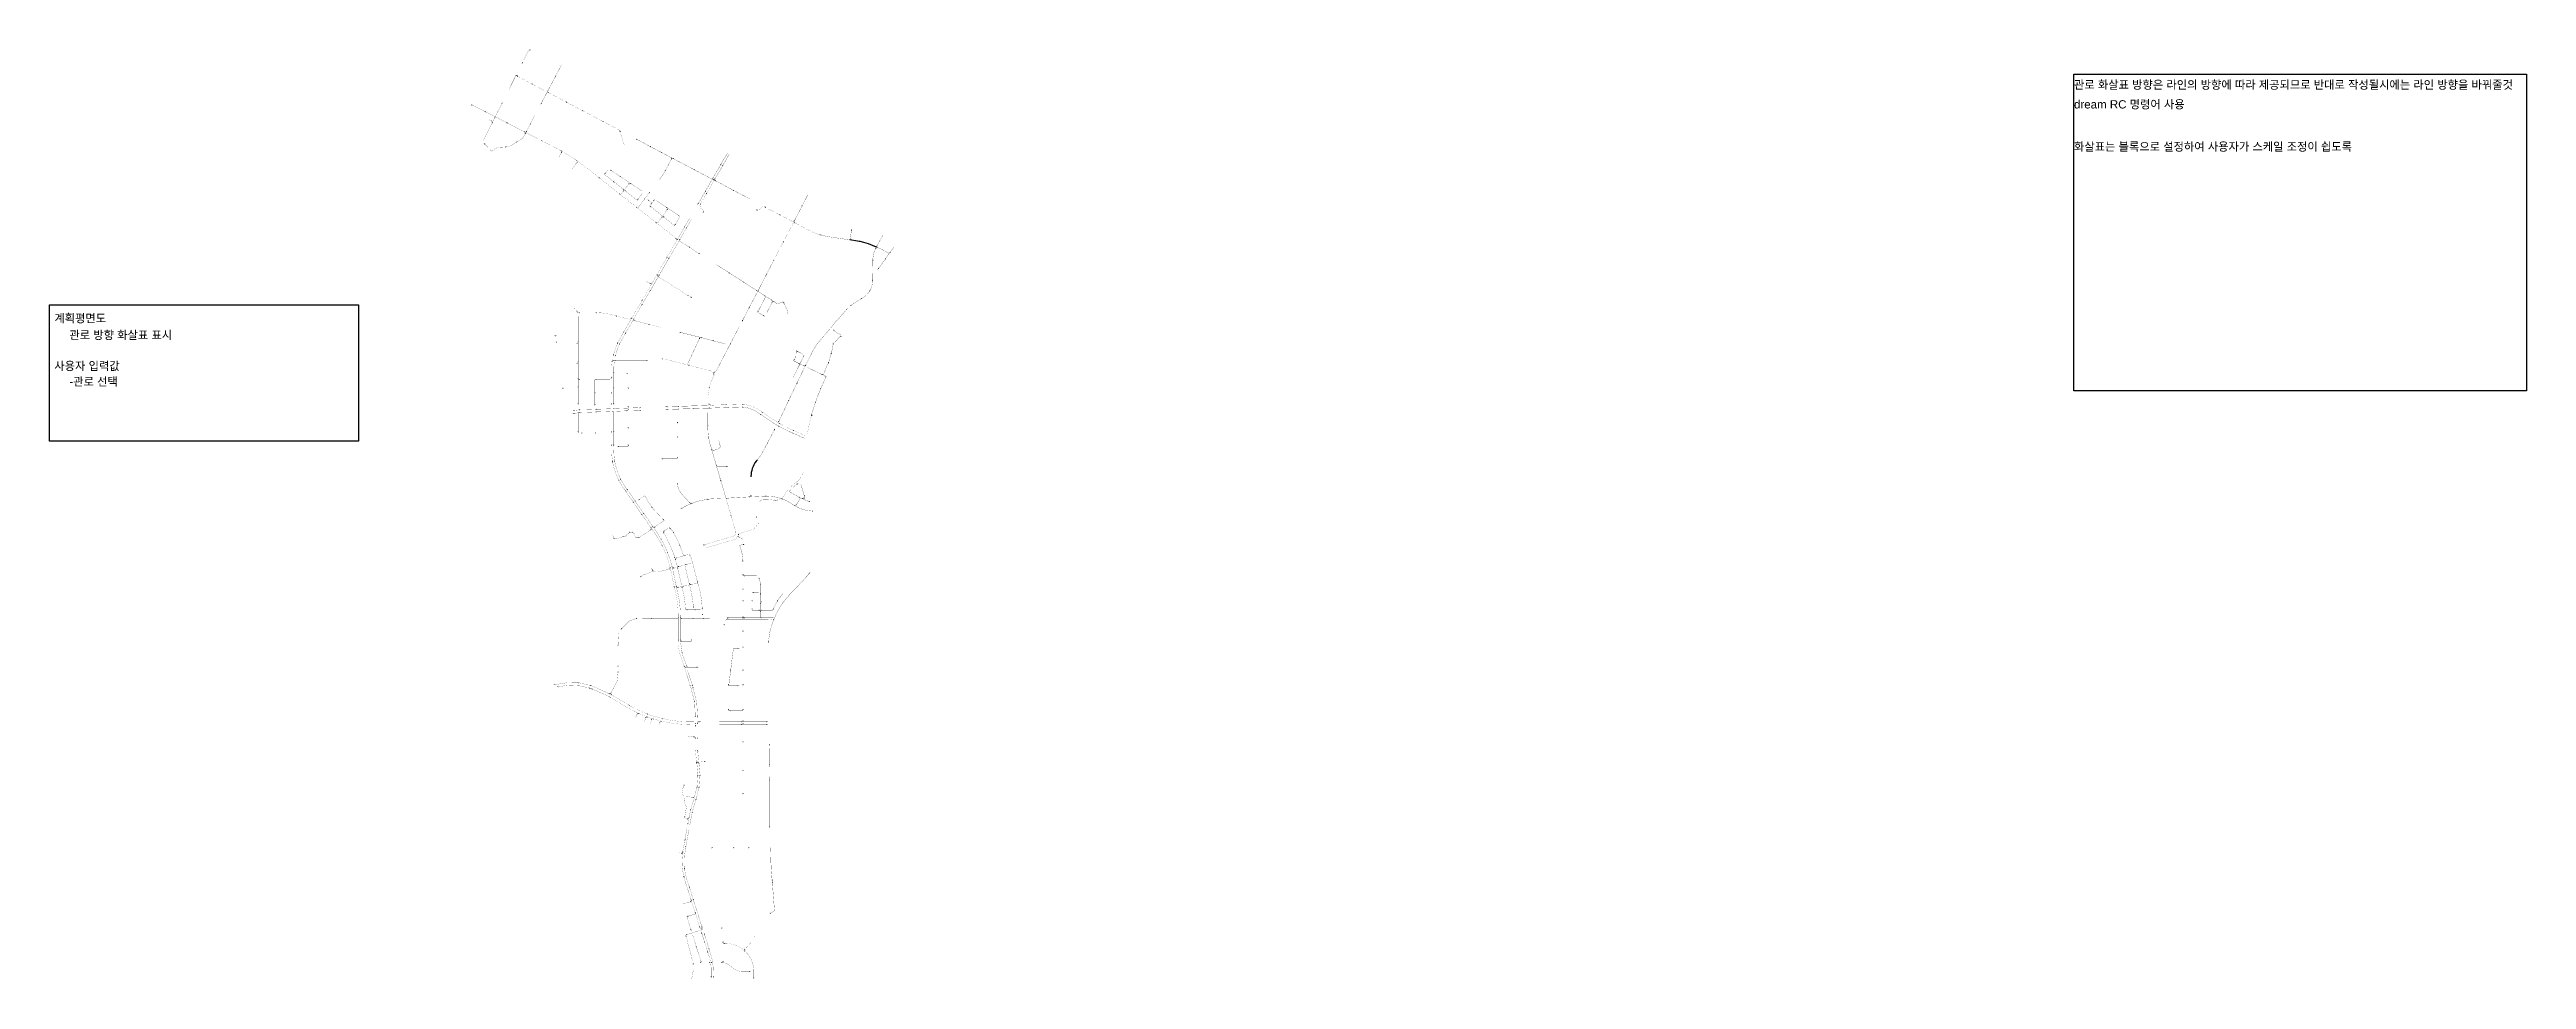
# Model space of a CAD drawing. Header units: millimetres. Extents: x 744 to 12754, y 1419 to 5926.
import ezdxf

# ---------------------------------------------------------------- set-up
doc = ezdxf.new("R2010")
doc.units = ezdxf.units.MM
for name, color, linetype in [('01.우수 화살표', 7, 'Continuous'), ('01.우수관로', 6, 'Continuous'), ('01.우수암거', 200, 'Continuous'), ('도로흐름표시', 7, 'Continuous')]:
    doc.layers.add(name, color=color, linetype=linetype)
doc.styles.get("Standard").update_dxf_attribs({"font": 'arial.ttf'})

msp = doc.modelspace()

# ---------------------------------------------------------------- texts
for s, p in [('관로 화살표 방향은 라인의 방향에 따라 제공되므로 반대로 작성될시에는 라인 방향을 바꿔줄것', (10560, 5735)), ('dream RC 명령어 사용', (10560, 5640)), ('화살표는 블록으로 설정하여 사용자가 스케일 조정이 쉽도록', (10560, 5435)), ('계획평면도 ', (767, 4603)), ('관로 방향 화살표 표시', (840, 4522)), ('사용자 입력값', (767, 4372)), ('-관로 선택', (840, 4296))]:
    msp.add_text(s, height=40).set_placement(p)

# ---------------------------------------------------------------- linework, layer by layer
msp.add_lwpolyline([(10560, 5806), (12754, 5806), (12754, 4272), (10560, 4272)], close=True)
at = {"layer": '01.우수 화살표', "color": 1}
for points in [[(3070, 5925), (3072, 5920), (3078, 5925)], [(3003, 5802), (3005, 5797), (3011, 5802)], [(3011, 5794), (3016, 5796), (3011, 5802)], [(3033, 5860), (3037, 5858), (3038, 5866)], [(3199, 5794), (3195, 5796), (3193, 5788)], [(2792, 5653), (2794, 5658), (2786, 5659)], [(2935, 5665), (2939, 5663), (2941, 5671)], [(3084, 5756), (3086, 5760), (3079, 5761)], [(3131, 5665), (3127, 5667), (3125, 5660)], [(3163, 5726), (3159, 5728), (3157, 5720)], [(3163, 5714), (3165, 5718), (3158, 5720)], [(3251, 5667), (3254, 5672), (3246, 5673)], [(2858, 5621), (2860, 5626), (2852, 5627)], [(2887, 5582), (2885, 5578), (2893, 5577)], [(2887, 5570), (2892, 5568), (2893, 5576)], [(2899, 5594), (2904, 5592), (2905, 5599)], [(2961, 5574), (2959, 5569), (2967, 5568)], [(3048, 5529), (3045, 5525), (3053, 5524)], [(3059, 5529), (3055, 5532), (3054, 5524)], [(3078, 5565), (3074, 5567), (3072, 5559)], [(3330, 5626), (3333, 5630), (3325, 5631)], [(3428, 5574), (3431, 5578), (3423, 5580)], [(3509, 5526), (3514, 5527), (3509, 5534)], [(2853, 5465), (2857, 5469), (2850, 5472)], [(2952, 5456), (2953, 5451), (2960, 5454)], [(3006, 5478), (3008, 5474), (3013, 5480)], [(3047, 5518), (3052, 5515), (3053, 5523)], [(3130, 5487), (3128, 5482), (3136, 5481)], [(3224, 5438), (3221, 5434), (3229, 5432)], [(3223, 5426), (3228, 5424), (3229, 5431)], [(3592, 5487), (3595, 5492), (3587, 5493)], [(3658, 5452), (3661, 5457), (3653, 5458)], [(3711, 5424), (3714, 5429), (3706, 5430)], [(3299, 5391), (3297, 5387), (3304, 5385)], [(3298, 5379), (3302, 5376), (3304, 5384)], [(3409, 5308), (3406, 5304), (3413, 5301)], [(3441, 5325), (3437, 5329), (3434, 5321)], [(3466, 5337), (3469, 5341), (3461, 5343)], [(3480, 5288), (3477, 5284), (3484, 5281)], [(3512, 5307), (3514, 5311), (3507, 5313)], [(3726, 5338), (3731, 5335), (3732, 5343)], [(3756, 5395), (3761, 5392), (3762, 5400)], [(3768, 5394), (3771, 5399), (3763, 5400)], [(3871, 5340), (3873, 5345), (3865, 5346)], [(3964, 5303), (3959, 5306), (3958, 5298)], [(3963, 5291), (3966, 5296), (3958, 5297)], [(3973, 5298), (3968, 5301), (3967, 5293)], [(3972, 5287), (3975, 5291), (3967, 5292)], [(4002, 5369), (3998, 5372), (3996, 5364)], [(4011, 5364), (4007, 5367), (4005, 5359)], [(3508, 5229), (3505, 5225), (3513, 5223)], [(3525, 5252), (3522, 5248), (3530, 5245)], [(3523, 5240), (3527, 5237), (3530, 5244)], [(3535, 5238), (3538, 5242), (3531, 5245)], [(3550, 5275), (3554, 5272), (3556, 5279)], [(3562, 5273), (3565, 5277), (3557, 5279)], [(3600, 5200), (3596, 5203), (3594, 5195)], [(3626, 5201), (3630, 5198), (3632, 5206)], [(3649, 5192), (3651, 5196), (3644, 5198)], [(3649, 5232), (3653, 5229), (3656, 5237)], [(3658, 5161), (3662, 5165), (3654, 5167)], [(3658, 5178), (3662, 5175), (3665, 5182)], [(3671, 5194), (3675, 5191), (3677, 5198)], [(3892, 5179), (3887, 5181), (3886, 5174)], [(3903, 5177), (3898, 5180), (3897, 5172)], [(3927, 5240), (3922, 5242), (3921, 5234)], [(3932, 5228), (3928, 5231), (3926, 5223)], [(4061, 5240), (4063, 5244), (4055, 5246)], [(4396, 5168), (4391, 5171), (4390, 5163)], [(3591, 5164), (3588, 5160), (3595, 5158)], [(3685, 5090), (3682, 5086), (3689, 5083)], [(3710, 5113), (3714, 5110), (3716, 5118)], [(3721, 5111), (3725, 5115), (3717, 5118)], [(3737, 5162), (3734, 5158), (3742, 5156)], [(3735, 5150), (3740, 5148), (3742, 5155)], [(3781, 5078), (3776, 5081), (3775, 5073)], [(3795, 5123), (3792, 5119), (3800, 5117)], [(3826, 5067), (3822, 5069), (3821, 5061)], [(3835, 5061), (3831, 5064), (3829, 5056)], [(3918, 5139), (3914, 5142), (3911, 5134)], [(4173, 5144), (4177, 5147), (4171, 5152)], [(4215, 5158), (4218, 5163), (4210, 5164)], [(4286, 5121), (4289, 5125), (4281, 5127)], [(4358, 5095), (4353, 5098), (4352, 5090)], [(4358, 5083), (4360, 5088), (4352, 5089)], [(4630, 5050), (4635, 5048), (4635, 5056)], [(3783, 5012), (3778, 5012), (3782, 5005)], [(3790, 5003), (3789, 5008), (3782, 5004)], [(3803, 5005), (3798, 5008), (3797, 5000)], [(3846, 4971), (3843, 4967), (3851, 4965)], [(3893, 4941), (3890, 4936), (3898, 4934)], [(4305, 4994), (4301, 4996), (4299, 4988)], [(4485, 5024), (4486, 5029), (4478, 5028)], [(4633, 4999), (4634, 5004), (4626, 5003)], [(4747, 4962), (4752, 4960), (4753, 4967)], [(4759, 4974), (4755, 4976), (4754, 4968)], [(4760, 4963), (4762, 4967), (4754, 4968)], [(4822, 4942), (4818, 4945), (4816, 4937)], [(3692, 4837), (3687, 4835), (3691, 4829)], [(3690, 4832), (3688, 4828), (3695, 4826)], [(3702, 4831), (3698, 4834), (3696, 4826)], [(3741, 4919), (3737, 4922), (3735, 4914)], [(3750, 4914), (3746, 4917), (3744, 4909)], [(4039, 4846), (4036, 4842), (4044, 4840)], [(4222, 4834), (4218, 4837), (4216, 4829)], [(4259, 4905), (4255, 4908), (4253, 4900)], [(4737, 4809), (4732, 4810), (4734, 4802)], [(4734, 4903), (4739, 4903), (4736, 4911)], [(4766, 4864), (4762, 4867), (4759, 4860)], [(4800, 4911), (4796, 4914), (4794, 4907)], [(3620, 4689), (3615, 4692), (3614, 4684)], [(3621, 4712), (3616, 4714), (3615, 4707)], [(3657, 4794), (3654, 4790), (3662, 4788)], [(3660, 4759), (3655, 4761), (3654, 4753)], [(3668, 4794), (3664, 4796), (3662, 4789)], [(3839, 4737), (3837, 4733), (3844, 4731)], [(3854, 4729), (3852, 4724), (3860, 4723)], [(4106, 4803), (4104, 4799), (4111, 4797)], [(4172, 4761), (4170, 4757), (4177, 4755)], [(4184, 4760), (4179, 4763), (4178, 4755)], [(4212, 4735), (4209, 4731), (4217, 4729)], [(4245, 4714), (4243, 4710), (4250, 4708)], [(4245, 4701), (4249, 4699), (4251, 4707)], [(4256, 4701), (4259, 4705), (4251, 4707)], [(4302, 4695), (4307, 4697), (4301, 4703)], [(4633, 4685), (4630, 4689), (4626, 4682)], [(4683, 4717), (4681, 4722), (4676, 4716)], [(4724, 4756), (4720, 4759), (4718, 4751)], [(3303, 4658), (3300, 4654), (3306, 4650)], [(3315, 4647), (3315, 4652), (3307, 4650)], [(3397, 4647), (3397, 4652), (3389, 4650)], [(3495, 4631), (3496, 4636), (3488, 4635)], [(3569, 4622), (3567, 4627), (3561, 4622)], [(3579, 4619), (3575, 4622), (3573, 4614)], [(3580, 4609), (3581, 4614), (3573, 4614)], [(3652, 4591), (3654, 4596), (3646, 4595)], [(4107, 4612), (4102, 4615), (4101, 4607)], [(4139, 4675), (4135, 4677), (4133, 4669)], [(4183, 4658), (4178, 4660), (4177, 4652)], [(4206, 4639), (4204, 4635), (4212, 4633)], [(4547, 4562), (4550, 4565), (4543, 4569)], [(4606, 4667), (4609, 4664), (4613, 4670)], [(3195, 4540), (3195, 4535), (3202, 4538)], [(3205, 4510), (3200, 4510), (3203, 4502)], [(3299, 4504), (3299, 4499), (3306, 4502)], [(3309, 4510), (3304, 4510), (3307, 4502)], [(3481, 4447), (3476, 4448), (3477, 4440)], [(3491, 4444), (3486, 4445), (3487, 4438)], [(3501, 4504), (3496, 4506), (3496, 4498)], [(3510, 4499), (3506, 4501), (3505, 4494)], [(3530, 4556), (3526, 4559), (3525, 4551)], [(3539, 4551), (3535, 4554), (3533, 4546)], [(3805, 4552), (3806, 4556), (3799, 4556)], [(3892, 4524), (3897, 4522), (3898, 4530)], [(3905, 4526), (3906, 4531), (3898, 4530)], [(3962, 4511), (3964, 4516), (3956, 4516)], [(4048, 4500), (4044, 4502), (4043, 4494)], [(4370, 4460), (4373, 4464), (4365, 4466)], [(4398, 4439), (4402, 4437), (4403, 4445)], [(4531, 4451), (4536, 4450), (4535, 4458)], [(4540, 4499), (4544, 4496), (4546, 4503)], [(4579, 4532), (4584, 4533), (4580, 4540)], [(3299, 4407), (3299, 4402), (3306, 4405)], [(3309, 4413), (3304, 4413), (3307, 4405)], [(3309, 4334), (3304, 4334), (3307, 4327)], [(3315, 4324), (3315, 4329), (3307, 4326)], [(3396, 4326), (3395, 4330), (3389, 4326)], [(3473, 4336), (3470, 4340), (3466, 4333)], [(3467, 4414), (3471, 4410), (3475, 4417)], [(3475, 4422), (3475, 4417), (3483, 4420)], [(3482, 4363), (3477, 4363), (3480, 4355)], [(3491, 4417), (3491, 4422), (3484, 4420)], [(3542, 4357), (3542, 4352), (3549, 4355)], [(3637, 4422), (3637, 4417), (3645, 4420)], [(3717, 4424), (3717, 4429), (3710, 4426)], [(3845, 4393), (3846, 4398), (3838, 4397)], [(3963, 4350), (3968, 4353), (3961, 4358)], [(3969, 4360), (3967, 4365), (3962, 4358)], [(4358, 4423), (4353, 4425), (4352, 4417)], [(4376, 4408), (4374, 4404), (4382, 4403)], [(4377, 4396), (4381, 4394), (4382, 4402)], [(4401, 4396), (4399, 4392), (4407, 4391)], [(4413, 4396), (4408, 4399), (4407, 4391)], [(4489, 4354), (4487, 4349), (4495, 4348)], [(4504, 4346), (4502, 4342), (4510, 4341)], [(4518, 4406), (4523, 4405), (4522, 4413)], [(3235, 4282), (3235, 4287), (3227, 4284)], [(3309, 4292), (3304, 4292), (3307, 4285)], [(3309, 4212), (3304, 4212), (3307, 4205)], [(3391, 4264), (3386, 4264), (3388, 4256)], [(3391, 4207), (3386, 4207), (3388, 4199)], [(3472, 4264), (3467, 4264), (3469, 4256)], [(3472, 4211), (3467, 4211), (3469, 4203)], [(3482, 4287), (3477, 4287), (3480, 4279)], [(3482, 4212), (3477, 4212), (3480, 4204)], [(3552, 4287), (3547, 4287), (3550, 4279)], [(3940, 4287), (3945, 4285), (3945, 4293)], [(3947, 4200), (3950, 4204), (3943, 4207)], [(4027, 4202), (4027, 4207), (4019, 4204)], [(4107, 4204), (4107, 4209), (4100, 4206)], [(4331, 4226), (4327, 4228), (4326, 4220)], [(4371, 4309), (4367, 4311), (4366, 4303)], [(4461, 4218), (4457, 4220), (4457, 4212)], [(4486, 4284), (4482, 4285), (4481, 4278)], [(3289, 4173), (3288, 4178), (3281, 4174)], [(3289, 4160), (3288, 4164), (3281, 4160)], [(3315, 4177), (3314, 4182), (3307, 4179)], [(3315, 4164), (3314, 4169), (3307, 4165)], [(3396, 4180), (3396, 4185), (3389, 4182)], [(3396, 4167), (3396, 4172), (3389, 4169)], [(3472, 4174), (3472, 4170), (3479, 4172)], [(3483, 4183), (3483, 4188), (3475, 4185)], [(3542, 4177), (3542, 4172), (3549, 4175)], [(3552, 4196), (3547, 4196), (3550, 4188)], [(3547, 4180), (3552, 4180), (3550, 4187)], [(3552, 4094), (3547, 4094), (3550, 4087)], [(3605, 4192), (3605, 4187), (3613, 4190)], [(3605, 4179), (3606, 4174), (3613, 4177)], [(3739, 4192), (3738, 4197), (3731, 4194)], [(3739, 4179), (3739, 4184), (3731, 4181)], [(3791, 4120), (3786, 4120), (3788, 4112)], [(3796, 4194), (3796, 4199), (3789, 4196)], [(3796, 4181), (3796, 4186), (3789, 4183)], [(3867, 4183), (3867, 4188), (3860, 4185)], [(3939, 4105), (3934, 4105), (3936, 4098)], [(3944, 4186), (3944, 4191), (3937, 4188)], [(4037, 4189), (4037, 4194), (4030, 4191)], [(4107, 4190), (4107, 4195), (4099, 4193)], [(4192, 4153), (4195, 4157), (4188, 4159)], [(4200, 4164), (4203, 4168), (4195, 4170)], [(4256, 4083), (4260, 4080), (4262, 4088)], [(4280, 4097), (4283, 4101), (4275, 4103)], [(4282, 4123), (4278, 4125), (4277, 4118)], [(4282, 4111), (4285, 4115), (4277, 4117)], [(4442, 4159), (4437, 4160), (4438, 4152)], [(4437, 4154), (4437, 4149), (4445, 4152)], [(3309, 4075), (3304, 4075), (3307, 4068)], [(3328, 4065), (3328, 4070), (3320, 4067)], [(3394, 4065), (3394, 4070), (3387, 4067)], [(3472, 4075), (3467, 4075), (3469, 4068)], [(3472, 4010), (3467, 4010), (3469, 4002)], [(3482, 4075), (3477, 4075), (3480, 4068)], [(3482, 4010), (3477, 4010), (3480, 4002)], [(3505, 3999), (3505, 4004), (3497, 4002)], [(3552, 4010), (3547, 4010), (3550, 4002)], [(3791, 4050), (3786, 4050), (3788, 4042)], [(3942, 4046), (3937, 4045), (3941, 4038)], [(3957, 3989), (3952, 3988), (3956, 3981)], [(3965, 3981), (3963, 3986), (3957, 3981)], [(3997, 4008), (3993, 4007), (3997, 4000)], [(4221, 4017), (4226, 4015), (4227, 4022)], [(4346, 4065), (4348, 4069), (4341, 4070)], [(4352, 4077), (4354, 4081), (4346, 4082)], [(3476, 3931), (3471, 3930), (3475, 3923)], [(3486, 3933), (3481, 3932), (3485, 3925)], [(3514, 3846), (3510, 3844), (3516, 3838)], [(3718, 3939), (3718, 3944), (3710, 3942)], [(3791, 3950), (3786, 3950), (3788, 3942)], [(3979, 3914), (3974, 3913), (3978, 3906)], [(3997, 3850), (3993, 3849), (3997, 3842)], [(4026, 3908), (4026, 3903), (4033, 3906)], [(4147, 3862), (4142, 3862), (4145, 3854)], [(3505, 3841), (3501, 3839), (3507, 3833)], [(3537, 3790), (3533, 3787), (3540, 3783)], [(3546, 3796), (3542, 3793), (3548, 3788)], [(3575, 3735), (3571, 3732), (3578, 3728)], [(3584, 3741), (3580, 3738), (3586, 3733)], [(3606, 3744), (3603, 3748), (3598, 3741)], [(3790, 3824), (3786, 3824), (3789, 3817)], [(3849, 3732), (3846, 3729), (3853, 3725)], [(3861, 3725), (3859, 3730), (3854, 3725)], [(3938, 3744), (3937, 3749), (3930, 3745)], [(3997, 3833), (4002, 3835), (3997, 3841)], [(4137, 3760), (4137, 3755), (4144, 3758)], [(4147, 3766), (4142, 3766), (4145, 3758)], [(4215, 3764), (4215, 3759), (4223, 3761)], [(4260, 3744), (4259, 3739), (4266, 3740)], [(4275, 3741), (4273, 3745), (4267, 3740)], [(4295, 3751), (4293, 3746), (4301, 3746)], [(4366, 3821), (4369, 3816), (4373, 3823)], [(4378, 3759), (4376, 3754), (4384, 3753)], [(4394, 3752), (4392, 3747), (4400, 3747)], [(4405, 3766), (4401, 3765), (4405, 3758)], [(4406, 3753), (4401, 3755), (4401, 3747)], [(4427, 3737), (4425, 3733), (4433, 3732)], [(3617, 3675), (3613, 3672), (3619, 3667)], [(3625, 3681), (3621, 3678), (3628, 3673)], [(3662, 3610), (3658, 3607), (3664, 3602)], [(3665, 3710), (3661, 3707), (3668, 3703)], [(3670, 3616), (3666, 3613), (3672, 3608)], [(3681, 3610), (3678, 3614), (3673, 3608)], [(3721, 3651), (3717, 3647), (3724, 3644)], [(3752, 3601), (3756, 3605), (3749, 3609)], [(3812, 3701), (3810, 3705), (3805, 3699)], [(4050, 3668), (4046, 3667), (4050, 3660)], [(4169, 3662), (4169, 3657), (4177, 3660)], [(4355, 3720), (4353, 3715), (4360, 3714)], [(4367, 3719), (4363, 3722), (4361, 3714)], [(4441, 3691), (4441, 3686), (4448, 3689)], [(3478, 3561), (3476, 3557), (3483, 3555)], [(3523, 3567), (3524, 3562), (3531, 3567)], [(3555, 3589), (3555, 3584), (3563, 3586)], [(3572, 3584), (3571, 3589), (3564, 3586)], [(3598, 3564), (3598, 3559), (3605, 3562)], [(3656, 3599), (3659, 3595), (3664, 3602)], [(3710, 3555), (3706, 3553), (3712, 3547)], [(3715, 3525), (3711, 3523), (3716, 3517)], [(3720, 3580), (3725, 3583), (3718, 3588)], [(3726, 3591), (3723, 3595), (3719, 3588)], [(3743, 3490), (3738, 3488), (3743, 3482)], [(3767, 3582), (3772, 3585), (3766, 3590)], [(3798, 3521), (3802, 3523), (3797, 3529)], [(3920, 3523), (3918, 3528), (3912, 3524)], [(4073, 3590), (4069, 3588), (4073, 3582)], [(4086, 3561), (4088, 3565), (4080, 3566)], [(4081, 3574), (4086, 3572), (4087, 3579)], [(4106, 3529), (4107, 3524), (4114, 3528)], [(3614, 3370), (3611, 3374), (3607, 3368)], [(3669, 3406), (3665, 3402), (3672, 3398)], [(3746, 3410), (3747, 3405), (3754, 3409)], [(3755, 3418), (3750, 3417), (3754, 3410)], [(3765, 3420), (3760, 3419), (3764, 3412)], [(3773, 3412), (3771, 3416), (3765, 3412)], [(3777, 3467), (3772, 3466), (3777, 3459)], [(3777, 3451), (3782, 3452), (3777, 3458)], [(3786, 3459), (3784, 3464), (3778, 3459)], [(3788, 3410), (3793, 3411), (3788, 3418)], [(3797, 3418), (3795, 3423), (3789, 3418)], [(3827, 3472), (3825, 3477), (3819, 3472)], [(3832, 3427), (3831, 3432), (3824, 3428)], [(3848, 3472), (3852, 3474), (3847, 3480)], [(4108, 3449), (4103, 3449), (4106, 3441)], [(4109, 3383), (4104, 3383), (4106, 3375)], [(4114, 3372), (4114, 3377), (4107, 3375)], [(4182, 3360), (4187, 3362), (4182, 3368)], [(4425, 3388), (4429, 3385), (4431, 3392)], [(3775, 3324), (3770, 3323), (3774, 3316)], [(3785, 3326), (3780, 3325), (3784, 3318)], [(3793, 3317), (3792, 3322), (3785, 3318)], [(3809, 3315), (3814, 3316), (3810, 3323)], [(3818, 3323), (3817, 3328), (3811, 3324)], [(3848, 3340), (3843, 3339), (3847, 3332)], [(3855, 3331), (3854, 3335), (3847, 3331)], [(3888, 3348), (3883, 3347), (3887, 3340)], [(4109, 3313), (4104, 3313), (4106, 3305)], [(4109, 3256), (4104, 3256), (4106, 3249)], [(4153, 3256), (4148, 3256), (4150, 3249)], [(4158, 3292), (4158, 3297), (4151, 3294)], [(4189, 3333), (4194, 3333), (4191, 3340)], [(4189, 3286), (4194, 3286), (4191, 3294)], [(4189, 3240), (4194, 3240), (4191, 3248)], [(4199, 3246), (4199, 3251), (4192, 3248)], [(4277, 3254), (4272, 3256), (4271, 3249)], [(3592, 3165), (3592, 3170), (3585, 3167)], [(3664, 3166), (3664, 3171), (3656, 3168)], [(3795, 3176), (3790, 3176), (3792, 3169)], [(3805, 3176), (3800, 3176), (3803, 3169)], [(3811, 3166), (3811, 3171), (3803, 3168)], [(3836, 3208), (3836, 3213), (3829, 3210)], [(3865, 3166), (3865, 3171), (3857, 3168)], [(3868, 3227), (3863, 3227), (3866, 3219)], [(3875, 3208), (3875, 3213), (3867, 3210)], [(3911, 3218), (3906, 3218), (3909, 3211)], [(3912, 3190), (3907, 3190), (3909, 3183)], [(3917, 3166), (3917, 3171), (3910, 3168)], [(4017, 3135), (4017, 3140), (4010, 3138)], [(4033, 3166), (4029, 3169), (4026, 3162)], [(4035, 3169), (4035, 3174), (4027, 3171)], [(4109, 3179), (4104, 3179), (4106, 3172)], [(4109, 3173), (4104, 3173), (4106, 3165)], [(4114, 3169), (4114, 3174), (4107, 3171)], [(4153, 3216), (4148, 3216), (4150, 3209)], [(4183, 3211), (4183, 3206), (4191, 3208)], [(4189, 3200), (4194, 3200), (4191, 3208)], [(4199, 3206), (4199, 3211), (4192, 3208)], [(4199, 3169), (4199, 3174), (4192, 3171)], [(4256, 3214), (4252, 3216), (4250, 3209)], [(4253, 3165), (4252, 3160), (4260, 3162)], [(3503, 3042), (3498, 3042), (3500, 3034)], [(3520, 3117), (3516, 3121), (3513, 3114)], [(3795, 3066), (3790, 3066), (3792, 3059)], [(3805, 3066), (3800, 3066), (3803, 3059)], [(3811, 3056), (3811, 3061), (3803, 3058)], [(3813, 3005), (3808, 3004), (3812, 2997)], [(3859, 3066), (3854, 3066), (3857, 3059)], [(4080, 3026), (4080, 3021), (4087, 3024)], [(4109, 3109), (4104, 3109), (4106, 3101)], [(4109, 3032), (4104, 3032), (4106, 3025)], [(4232, 3056), (4227, 3056), (4229, 3048)], [(3503, 2940), (3498, 2940), (3500, 2933)], [(3503, 2910), (3498, 2910), (3500, 2903)], [(3821, 2940), (3818, 2936), (3826, 2933)], [(3828, 2935), (3828, 2930), (3835, 2932)], [(3835, 2941), (3831, 2939), (3836, 2933)], [(3882, 2935), (3882, 2930), (3890, 2932)], [(4049, 2919), (4044, 2920), (4046, 2912)], [(4109, 2920), (4104, 2920), (4106, 2912)], [(3196, 2845), (3195, 2849), (3188, 2846)], [(3211, 2835), (3210, 2840), (3203, 2836)], [(3304, 2845), (3304, 2840), (3312, 2842)], [(3306, 2858), (3306, 2853), (3313, 2856)], [(3362, 2833), (3361, 2828), (3369, 2829)], [(3366, 2846), (3365, 2841), (3373, 2842)], [(3375, 2823), (3377, 2828), (3370, 2829)], [(3457, 2807), (3455, 2802), (3462, 2801)], [(3462, 2784), (3465, 2788), (3457, 2789)], [(3469, 2807), (3464, 2809), (3463, 2802)], [(3469, 2795), (3471, 2800), (3463, 2801)], [(3851, 2847), (3847, 2845), (3851, 2839)], [(3862, 2847), (3857, 2845), (3862, 2839)], [(3862, 2830), (3867, 2831), (3862, 2838)], [(3872, 2768), (3867, 2767), (3872, 2760)], [(4039, 2850), (4034, 2850), (4037, 2842)], [(4080, 2844), (4080, 2839), (4087, 2842)], [(4109, 2850), (4104, 2850), (4106, 2842)], [(3555, 2744), (3558, 2748), (3550, 2750)], [(3590, 2704), (3594, 2702), (3595, 2710)], [(3602, 2705), (3604, 2710), (3596, 2710)], [(3632, 2687), (3637, 2685), (3637, 2693)], [(3644, 2688), (3645, 2693), (3637, 2693)], [(3644, 2702), (3646, 2707), (3638, 2707)], [(3660, 2677), (3665, 2675), (3665, 2683)], [(3672, 2679), (3673, 2683), (3665, 2683)], [(3701, 2665), (3706, 2664), (3705, 2671)], [(3713, 2668), (3714, 2672), (3706, 2672)], [(3716, 2680), (3717, 2685), (3709, 2685)], [(3877, 2696), (3872, 2696), (3875, 2689)], [(3878, 2662), (3873, 2662), (3875, 2655)], [(3873, 2646), (3878, 2646), (3875, 2654)], [(3888, 2696), (3883, 2696), (3886, 2689)], [(3883, 2659), (3888, 2659), (3886, 2667)], [(3894, 2665), (3894, 2670), (3886, 2667)], [(4039, 2729), (4034, 2729), (4037, 2721)], [(4045, 2718), (4045, 2723), (4037, 2721)], [(4098, 2670), (4098, 2665), (4106, 2667)], [(4098, 2657), (4098, 2652), (4106, 2654)], [(4109, 2729), (4104, 2729), (4106, 2721)], [(4109, 2675), (4104, 2675), (4106, 2668)], [(4109, 2662), (4104, 2662), (4106, 2655)], [(4219, 2670), (4219, 2665), (4227, 2667)], [(4219, 2657), (4219, 2652), (4227, 2654)], [(3868, 2597), (3867, 2592), (3875, 2593)], [(3873, 2585), (3878, 2585), (3875, 2593)], [(3883, 2585), (3888, 2585), (3886, 2593)], [(3884, 2524), (3889, 2525), (3886, 2532)], [(4109, 2573), (4104, 2573), (4106, 2566)], [(4232, 2553), (4237, 2553), (4234, 2561)], [(3877, 2469), (3881, 2466), (3884, 2473)], [(3884, 2474), (3884, 2469), (3892, 2472)], [(3885, 2405), (3890, 2405), (3887, 2412)], [(3890, 2464), (3895, 2464), (3892, 2472)], [(3895, 2405), (3900, 2405), (3898, 2413)], [(3917, 2477), (3917, 2472), (3925, 2475)], [(4109, 2434), (4104, 2434), (4106, 2427)], [(4233, 2459), (4238, 2459), (4235, 2466)], [(3818, 2358), (3823, 2358), (3820, 2365)], [(3863, 2303), (3862, 2298), (3870, 2300)], [(3875, 2290), (3880, 2289), (3880, 2297)], [(3880, 2349), (3885, 2347), (3884, 2355)], [(3890, 2347), (3895, 2346), (3894, 2354)], [(4109, 2322), (4104, 2322), (4106, 2314)], [(4233, 2383), (4238, 2383), (4236, 2391)], [(3827, 2208), (3822, 2209), (3823, 2201)], [(3836, 2200), (3835, 2195), (3843, 2196)], [(3842, 2176), (3837, 2177), (3838, 2169)], [(3847, 2204), (3842, 2205), (3843, 2197)], [(3855, 2242), (3851, 2243), (3851, 2235)], [(3857, 2225), (3862, 2225), (3861, 2232)], [(3828, 2097), (3823, 2098), (3824, 2090)], [(3832, 2064), (3827, 2065), (3828, 2057)], [(3954, 2059), (3954, 2054), (3962, 2057)], [(4057, 2059), (4057, 2054), (4065, 2057)], [(4132, 2059), (4132, 2054), (4140, 2057)], [(4238, 2161), (4233, 2161), (4236, 2154)], [(3806, 2033), (3805, 2028), (3813, 2030)], [(3817, 2037), (3812, 2038), (3813, 2030)], [(3825, 1958), (3820, 1958), (3823, 1951)], [(3821, 1920), (3816, 1918), (3821, 1912)], [(3848, 1869), (3843, 1867), (3847, 1861)], [(3857, 1806), (3852, 1804), (3857, 1798)], [(3867, 1809), (3862, 1807), (3867, 1801)], [(4250, 1902), (4245, 1902), (4248, 1895)], [(4246, 1886), (4251, 1886), (4248, 1894)], [(3842, 1723), (3840, 1728), (3834, 1723)], [(3849, 1797), (3850, 1792), (3857, 1797)], [(3876, 1745), (3872, 1743), (3876, 1737)], [(4243, 1738), (4240, 1742), (4235, 1736)], [(3828, 1625), (3833, 1627), (3829, 1633)], [(3837, 1634), (3835, 1639), (3829, 1634)], [(3856, 1661), (3851, 1660), (3856, 1653)], [(3882, 1579), (3877, 1577), (3882, 1571)], [(3898, 1676), (3893, 1675), (3898, 1668)], [(3901, 1670), (3901, 1665), (3909, 1668)], [(3909, 1676), (3904, 1675), (3909, 1668)], [(3904, 1640), (3909, 1642), (3905, 1648)], [(3905, 1661), (3909, 1659), (3909, 1667)], [(3917, 1636), (3922, 1637), (3917, 1643)], [(3918, 1597), (3923, 1599), (3918, 1605)], [(3940, 1564), (3944, 1566), (3940, 1572)], [(4001, 1670), (4001, 1665), (4009, 1668)], [(4012, 1601), (4007, 1601), (4009, 1593)], [(4017, 1590), (4017, 1595), (4010, 1593)], [(4118, 1565), (4115, 1568), (4111, 1561)], [(3862, 1492), (3867, 1492), (3865, 1500)], [(3897, 1503), (3897, 1498), (3904, 1500)], [(3905, 1509), (3900, 1507), (3905, 1501)], [(3934, 1549), (3938, 1551), (3934, 1557)], [(3941, 1503), (3941, 1498), (3948, 1500)], [(3951, 1503), (3951, 1498), (3959, 1500)], [(4002, 1503), (4001, 1498), (4009, 1500)], [(4012, 1508), (4007, 1508), (4009, 1500)], [(4115, 1553), (4119, 1557), (4111, 1560)], [(4135, 1460), (4135, 1455), (4142, 1457)], [(3954, 1433), (3949, 1433), (3952, 1426)], [(3965, 1433), (3960, 1433), (3962, 1426)], [(4161, 1428), (4156, 1428), (4159, 1420)]]:
    msp.add_solid(points, dxfattribs=at)
at = {"layer": '01.우수관로'}
for points, const_width in [([(2972, 5733), (3005, 5800), (3011, 5802)], 1), ([(3226, 5851), (3193, 5788)], 1), ([(2905, 5600), (2941, 5671)], 0.75), ([(3157, 5720), (3125, 5659)], 1), ([(2847, 5485), (2864, 5519), (2893, 5577)], 0.75), ([(2905, 5600), (2852, 5627)], 0.75), ([(2873, 5586), (2893, 5577)], 0.75), ([(2893, 5577), (2905, 5600)], 0.75), ([(2905, 5600), (2967, 5568)], 0.75), ([(2967, 5568), (3053, 5523)], 0.75), ([(3072, 5559), (3053, 5523)], 0.75), ([(3096, 5605), (3072, 5559)], 0.75), ([(2888, 5432), (2849, 5473)], 0.75), ([(3214, 5405), (3229, 5432)], 0.75), ([(3652, 5458), (3587, 5493)], 1), ([(3705, 5430), (3652, 5458)], 1), ([(3762, 5400), (3705, 5430)], 1), ([(4031, 5424), (3996, 5364)], 1), ([(4040, 5419), (4005, 5358)], 1), ([(3279, 5348), (3305, 5384)], 0.75), ([(3451, 5342), (3434, 5321)], 0.75), ([(3434, 5321), (3485, 5281)], 0.75), ([(3506, 5313), (3461, 5344)], 0.75), ([(3557, 5280), (3506, 5313)], 0.75), ([(3732, 5343), (3762, 5400)], 1), ([(3865, 5346), (3762, 5400)], 1), ([(3957, 5297), (3865, 5346)], 1), ([(3957, 5297), (3921, 5234)], 1), ([(3996, 5364), (3957, 5297)], 1), ([(3967, 5293), (3957, 5297)], 1), ([(4005, 5358), (3967, 5293)], 1), ([(4055, 5246), (3967, 5293)], 1), ([(3485, 5281), (3530, 5245)], 0.75), ([(3513, 5222), (3530, 5245)], 0.75), ([(3530, 5245), (3557, 5280)], 0.75), ([(3593, 5195), (3530, 5245)], 0.75), ([(3617, 5239), (3557, 5280)], 0.75), ([(3619, 5229), (3593, 5195)], 0.75), ([(3596, 5157), (3633, 5206)], 0.75), ([(3633, 5206), (3656, 5237)], 0.75), ([(3665, 5183), (3644, 5198)], 0.75), ([(3654, 5168), (3665, 5183)], 0.75), ([(3717, 5118), (3654, 5168)], 0.75), ([(3665, 5183), (3677, 5199)], 0.75), ([(3683, 5195), (3742, 5156)], 0.75), ([(3921, 5234), (3886, 5173)], 1), ([(4139, 5202), (4055, 5246)], 1), ([(4420, 5221), (4390, 5162)], 1), ([(3690, 5083), (3712, 5112), (3717, 5118)], 0.75), ([(3717, 5118), (3742, 5156)], 0.75), ([(3775, 5072), (3717, 5118)], 0.75), ([(3742, 5156), (3800, 5117)], 0.75), ([(3797, 5111), (3775, 5072)], 0.75), ([(3820, 5061), (3788, 5005), (3782, 5004)], 0.75), ([(3829, 5056), (3797, 4999)], 0.75), ([(3848, 5109), (3820, 5061)], 0.75), ([(3857, 5103), (3829, 5056)], 0.75), ([(4390, 5162), (4352, 5089)], 1), ([(3797, 4999), (3744, 4909)], 0.75), ([(3797, 4999), (3851, 4964)], 0.75), ([(3851, 4964), (3898, 4934)], 0.75), ([(4625, 5003), (4518, 5019), (4514, 5020), (4492, 5024), (4478, 5029)], 1), ([(4736, 4911), (4737, 4919), (4738, 4928), (4740, 4937), (4743, 4946), (4748, 4957), (4753, 4968)], 1), ([(4784, 5026), (4753, 4968)], 1), ([(4815, 4937), (4793, 4906)], 1), ([(4839, 4969), (4815, 4937)], 1), ([(3696, 4825), (3654, 4753)], 1), ([(3744, 4909), (3696, 4825)], 1), ([(3979, 4882), (4045, 4840)], 1), ([(4045, 4840), (4112, 4797)], 1), ([(4216, 4828), (4178, 4754)], 1), ([(4253, 4899), (4216, 4828)], 1), ([(4735, 4860), (4734, 4801)], 1), ([(4735, 4860), (4736, 4911)], 1), ([(4793, 4906), (4759, 4859)], 1), ([(3613, 4684), (3573, 4614)], 0.75), ([(3654, 4753), (3613, 4684)], 0.75), ([(3636, 4804), (3662, 4788)], 0.75), ([(4112, 4797), (4178, 4754)], 1), ([(4178, 4754), (4133, 4669)], 1), ([(4217, 4729), (4177, 4652)], 1), ([(4178, 4754), (4217, 4729)], 1), ([(4217, 4729), (4251, 4707)], 1), ([(4223, 4653), (4251, 4707)], 1), ([(4324, 4644), (4322, 4652), (4320, 4663), (4316, 4671), (4312, 4683), (4309, 4688), (4301, 4703)], 1), ([(3307, 4633), (3307, 4502)], 0.75), ([(3560, 4621), (3562, 4616), (3524, 4550)], 0.75), ([(3573, 4614), (3572, 4612), (3533, 4545)], 0.75), ([(3645, 4595), (3573, 4614)], 0.75), ([(3705, 4580), (3645, 4595)], 0.75), ([(4088, 4582), (4042, 4494)], 1), ([(4133, 4669), (4101, 4606)], 1), ([(4177, 4652), (4212, 4633)], 1), ([(4439, 4453), (4443, 4460), (4443, 4461), (4445, 4464), (4445, 4465), (4446, 4466), (4447, 4468), (4449, 4472), (4454, 4481), (4455, 4482), (4466, 4499), (4471, 4505), (4485, 4522), (4499, 4538), (4501, 4542), (4503, 4543), (4504, 4545), (4504, 4545), (4507, 4547), (4507, 4548), (4511, 4552), (4529, 4573), (4530, 4574), (4531, 4575), (4533, 4578), (4534, 4579), (4557, 4608), (4565, 4617), (4567, 4618), (4575, 4627), (4589, 4644), (4590, 4645), (4591, 4645), (4604, 4661), (4604, 4662), (4605, 4663), (4608, 4666), (4610, 4667), (4611, 4668), (4613, 4671)], 1), ([(3191, 4538), (3203, 4538)], 0.75), ([(3203, 4538), (3203, 4502)], 0.75), ([(3203, 4502), (3307, 4502)], 0.75), ([(3307, 4502), (3307, 4405)], 0.75), ([(3898, 4531), (3798, 4556)], 1), ([(3836, 4398), (3898, 4531)], 1), ([(3955, 4516), (3898, 4531)], 1), ([(4020, 4499), (3955, 4516)], 1), ([(4042, 4494), (3977, 4369), (3961, 4358)], 1), ([(4364, 4466), (4363, 4440), (4352, 4417)], 1), ([(4397, 4449), (4364, 4466)], 1), ([(4382, 4402), (4387, 4412), (4403, 4445)], 1), ([(4439, 4453), (4412, 4400), (4407, 4390)], 1), ([(4523, 4413), (4523, 4415), (4528, 4433), (4534, 4450), (4534, 4453), (4536, 4458)], 1), ([(4536, 4458), (4543, 4494), (4546, 4503), (4546, 4503)], 1), ([(3287, 4405), (3307, 4405)], 0.75), ([(3307, 4405), (3307, 4326)], 0.75), ([(3307, 4326), (3307, 4284)], 0.75), ([(3388, 4326), (3388, 4256)], 0.75), ([(3466, 4332), (3469, 4329), (3469, 4256)], 0.75), ([(3480, 4355), (3550, 4355)], 0.75), ([(3480, 4355), (3480, 4279)], 0.75), ([(3550, 4355), (3550, 4279)], 0.75), ([(4349, 4335), (4382, 4402)], 1), ([(4352, 4417), (4382, 4402)], 1), ([(4407, 4390), (4365, 4303)], 1), ([(4382, 4402), (4407, 4390)], 1), ([(4418, 4385), (4495, 4348)], 1), ([(4495, 4348), (4510, 4384), (4512, 4391), (4514, 4394), (4519, 4403), (4520, 4405), (4523, 4413)], 1), ([(4495, 4348), (4510, 4341)], 1), ([(3307, 4284), (3227, 4284)], 0.75), ([(3307, 4284), (3307, 4204)], 0.75), ([(3388, 4256), (3388, 4199)], 0.75), ([(3469, 4256), (3469, 4203)], 0.75), ([(3480, 4279), (3480, 4204)], 0.75), ([(3550, 4279), (3550, 4188)], 0.75), ([(3943, 4208), (3936, 4201), (3788, 4196)], 1), ([(4325, 4219), (4277, 4117)], 1), ([(4365, 4303), (4325, 4219)], 1), ([(3307, 4165), (3307, 4067)], 0.75), ([(3475, 4185), (3388, 4182)], 0.75), ([(3469, 4172), (3388, 4169)], 0.75), ([(3469, 4172), (3480, 4172)], 0.75), ([(3469, 4172), (3469, 4067)], 0.75), ([(3550, 4188), (3475, 4185)], 0.75), ([(3480, 4172), (3550, 4175)], 0.75), ([(3480, 4172), (3480, 4067)], 0.75), ([(3550, 4188), (3613, 4190)], 0.75), ([(3550, 4175), (3550, 4188)], 0.75), ([(3550, 4175), (3614, 4177)], 0.75), ([(3550, 4175), (3550, 4086)], 0.75), ([(3550, 4086), (3550, 4002)], 0.75), ([(3788, 4196), (3730, 4194)], 1), ([(3788, 4183), (3731, 4181)], 1), ([(3859, 4185), (3788, 4183)], 1), ([(3788, 4183), (3788, 4112)], 1), ([(3788, 4112), (3788, 4042)], 1), ([(3936, 4188), (3859, 4185)], 1), ([(4029, 4191), (3955, 4188), (3936, 4188), (3936, 4188)], 1), ([(3936, 4166), (3936, 4097)], 1), ([(4227, 4023), (4262, 4089)], 1), ([(3386, 4067), (3320, 4067)], 0.75), ([(3469, 4067), (3386, 4067)], 0.75), ([(3469, 4067), (3469, 4002)], 0.75), ([(3480, 4067), (3480, 4002)], 0.75), ([(3550, 4002), (3497, 4002)], 0.75), ([(3788, 4042), (3788, 3942)], 1), ([(3956, 3981), (3978, 3906)], 1), ([(3989, 4030), (3997, 4000)], 1), ([(4403, 4042), (4365, 4059), (4340, 4070)], 1), ([(3788, 3942), (3710, 3942)], 1), ([(3978, 3906), (3997, 3842)], 1), ([(3978, 3906), (4034, 3906)], 1), ([(3540, 3782), (3578, 3727)], 0.75), ([(3548, 3788), (3586, 3733)], 0.75), ([(3578, 3727), (3589, 3712), (3619, 3667)], 0.75), ([(3586, 3733), (3597, 3717), (3628, 3673)], 0.75), ([(3632, 3764), (3598, 3741)], 0.75), ([(4024, 3751), (3997, 3842)], 1), ([(4024, 3751), (4145, 3758)], 1), ([(4330, 3783), (4380, 3755), (4385, 3753)], 1), ([(4385, 3753), (4361, 3713)], 1), ([(4385, 3753), (4400, 3746)], 1), ([(4387, 3818), (4405, 3758)], 1), ([(4405, 3758), (4400, 3746)], 1), ([(4400, 3746), (4433, 3732)], 1), ([(3619, 3667), (3664, 3602)], 0.75), ([(3628, 3673), (3673, 3608)], 0.75), ([(3724, 3643), (3673, 3608)], 0.75), ([(3743, 3605), (3718, 3588)], 0.75), ([(3766, 3591), (3748, 3609)], 0.75), ([(4050, 3660), (4177, 3660)], 1), ([(3531, 3567), (3536, 3567), (3542, 3573), (3546, 3576), (3551, 3580), (3553, 3582), (3555, 3583), (3558, 3585), (3562, 3586), (3563, 3586)], 0.75), ([(3585, 3562), (3606, 3562)], 0.75), ([(3606, 3562), (3664, 3602)], 0.75), ([(4108, 3551), (4080, 3567)], 1), ([(4090, 3523), (4114, 3528)], 1), ([(3672, 3398), (3640, 3385), (3620, 3378), (3606, 3367)], 0.75), ([(3659, 3413), (3672, 3398)], 0.75), ([(3780, 3416), (3764, 3412)], 0.75), ([(3818, 3472), (3777, 3459)], 0.75), ([(3816, 3425), (3788, 3418)], 0.75), ([(3810, 3323), (3788, 3418)], 0.75), ([(3839, 3478), (3818, 3472)], 0.75), ([(3853, 3435), (3824, 3428)], 0.75), ([(3824, 3428), (3847, 3331)], 0.75), ([(3862, 3437), (3887, 3340)], 0.75), ([(4173, 3375), (4106, 3375)], 1), ([(4106, 3375), (4106, 3305)], 1), ([(4191, 3341), (4182, 3368)], 1), ([(3810, 3323), (3784, 3318)], 0.75), ([(3847, 3331), (3810, 3323)], 0.75), ([(3887, 3340), (3847, 3331)], 0.75), ([(4106, 3305), (4106, 3248)], 1), ([(4106, 3248), (4106, 3171)], 1), ([(4183, 3294), (4150, 3294)], 1), ([(4150, 3294), (4150, 3248)], 1), ([(4150, 3248), (4150, 3208)], 1), ([(4191, 3294), (4191, 3341)], 1), ([(4191, 3248), (4191, 3294)], 1), ([(4258, 3248), (4191, 3248)], 1), ([(4191, 3208), (4191, 3248)], 1), ([(4271, 3248), (4267, 3242), (4264, 3236), (4261, 3230), (4258, 3224), (4256, 3220), (4254, 3215), (4250, 3208)], 1), ([(4304, 3293), (4300, 3289), (4296, 3284), (4292, 3279), (4288, 3273), (4283, 3268), (4281, 3264), (4278, 3260), (4274, 3254), (4271, 3248)], 1), ([(3792, 3168), (3656, 3168)], 0.75), ([(3857, 3168), (3803, 3168)], 0.75), ([(3867, 3210), (3828, 3210)], 0.75), ([(3909, 3168), (3857, 3168)], 0.75), ([(3857, 3151), (3857, 3058)], 0.75), ([(3900, 3210), (3867, 3210)], 0.75), ([(3944, 3168), (3909, 3168)], 0.75), ([(4106, 3171), (4027, 3171)], 1), ([(4106, 3171), (4106, 3165)], 1), ([(4191, 3171), (4106, 3171)], 1), ([(4106, 3151), (4106, 3101)], 1), ([(4150, 3208), (4191, 3208)], 1), ([(4250, 3208), (4191, 3208)], 1), ([(4191, 3171), (4191, 3208)], 1), ([(4255, 3171), (4191, 3171)], 1), ([(3504, 3096), (3500, 3034)], 0.75), ([(3857, 3058), (3803, 3058)], 0.75), ([(4060, 3024), (4052, 2963), (4046, 2912)], 1), ([(4060, 3024), (4088, 3024)], 1), ([(4106, 3101), (4106, 3024)], 1), ([(4106, 3024), (4106, 2912)], 1), ([(3500, 2902), (3496, 2866), (3463, 2801)], 0.75), ([(3500, 2932), (3500, 2906), (3500, 2902)], 0.75), ([(3812, 2996), (3836, 2932)], 0.75), ([(3826, 2933), (3823, 2928), (3852, 2839)], 0.75), ([(3836, 2932), (3836, 2921), (3851, 2875), (3862, 2839)], 0.75), ([(4046, 2912), (4037, 2842), (4037, 2842)], 1), ([(4106, 2912), (4106, 2842)], 1), ([(3253, 2857), (3187, 2846)], 0.75), ([(3254, 2844), (3203, 2836)], 0.75), ([(3253, 2857), (3314, 2856)], 0.75), ([(3254, 2844), (3312, 2842)], 0.75), ([(3312, 2842), (3369, 2829)], 0.75), ([(3314, 2856), (3373, 2842)], 0.75), ([(3457, 2790), (3369, 2829)], 0.75), ([(3373, 2842), (3463, 2801)], 0.75), ([(3852, 2839), (3872, 2760)], 0.75), ([(3882, 2761), (3862, 2839)], 0.75), ([(4037, 2842), (4088, 2842)], 1), ([(4037, 2842), (4037, 2721)], 1), ([(4106, 2842), (4106, 2721)], 1), ([(3585, 2688), (3595, 2711)], 0.75), ([(3628, 2669), (3637, 2693)], 0.75), ([(3657, 2659), (3665, 2683)], 0.75), ([(3701, 2655), (3705, 2672)], 0.75), ([(3872, 2760), (3875, 2688)], 0.75), ([(3882, 2761), (3886, 2688)], 0.75), ([(3886, 2593), (3886, 2667)], 0.75), ([(3903, 2667), (3886, 2667)], 0.75), ([(3991, 2667), (4106, 2667)], 1), ([(3991, 2654), (4106, 2654)], 1), ([(4106, 2721), (4037, 2721)], 1), ([(4106, 2721), (4106, 2667)], 1), ([(4106, 2667), (4227, 2667)], 1), ([(4106, 2667), (4106, 2654)], 1), ([(4106, 2654), (4227, 2654)], 1), ([(4106, 2654), (4106, 2565)], 1), ([(3836, 2599), (3875, 2593)], 0.75)]:
    msp.add_lwpolyline(points, dxfattribs=dict(at, const_width=const_width))
for points, format in [([(3193, 5788, 1, 1, 0), (3157, 5720, 0, 0, 0)], "xyseb"), ([(4145, 3854, 1, 1, 0), (4145, 3758, 0, 0, 0)], "xyseb"), ([(4176, 3937), (4170, 3930, 0.167207), (4145, 3856), (4145, 3854)], "xyb"), ([(3584, 3167, 0.75, 0.75, 0), (3554, 3155, 0.75, 0.75, 0), (3554, 3155, 0.75, 0.75, 0), (3554, 3155, 0.75, 0.75, 0), (3513, 3114, 0, 0, 0)], "xyseb"), ([(3656, 3168, 0.75, 0.75, 0), (3634, 3168, 0.75, 0.75, 0), (3584, 3167, 0, 0, 0)], "xyseb"), ([(3500, 3034, 0.75, 0.75, 0), (3500, 2932, 0, 0, 0)], "xyseb")]:
    msp.add_lwpolyline(points, format=format, dxfattribs=at)
for points, const_width in [([(2852, 5627), (2829, 5639, 0.016099), (2800, 5653), (2786, 5659)], 0.75), ([(2888, 5432), (2900, 5442, -0.158461), (2925, 5452), (2961, 5454)], 0.75), ([(2961, 5454, 0.120507), (2987, 5464), (3014, 5481)], 0.75), ([(3014, 5481), (3033, 5493, 0.126115), (3043, 5504), (3053, 5523)], 0.75), ([(3701, 5296), (3706, 5302, 0.041397), (3732, 5343, 0.039031)], 1), ([(4625, 5003), (4631, 5041, -0.037761), (4635, 5057, -0.037761)], 1), ([(4815, 4937), (4798, 4947, 0.03688), (4772, 4960), (4753, 4968)], 1), ([(4301, 4703), (4286, 4697, -0.242075), (4263, 4699), (4251, 4707)], 1), ([(4675, 4715), (4651, 4700, 0.018912), (4633, 4688), (4625, 4682)], 1), ([(4718, 4751, -0.100256), (4691, 4725), (4675, 4715)], 1), ([(4734, 4801, -0.148422), (4718, 4751, -0.140553)], 1), ([(4580, 4540, 0.226417), (4578, 4544), (4554, 4559), (4543, 4569)], 1), ([(3496, 4497, 0.050042), (3477, 4439)], 0.75), ([(3505, 4493, 0.050042), (3487, 4437, 0.050042)], 0.75), ([(3524, 4550), (3511, 4527, 0.027345), (3496, 4497)], 0.75), ([(3533, 4545), (3520, 4522, 0.027345), (3505, 4493)], 0.75), ([(4546, 4503), (4547, 4504), (4552, 4507), (4568, 4525), (4579, 4536, 0.226417), (4580, 4540)], 1), ([(3483, 4420, 0.039034), (3480, 4374), (3480, 4355)], 0.75), ([(4510, 4341), (4507, 4335, 0.016274), (4481, 4277, 0.015547)], 1), ([(4456, 4212, 0.006138), (4449, 4189), (4442, 4170, 0.004805), (4437, 4152)], 1), ([(4481, 4277, 0.01794), (4456, 4212)], 1), ([(3307, 4165, 0.038159), (3281, 4160)], 0.75), ([(3307, 4179, 0.03521), (3281, 4174)], 0.75), ([(3388, 4182), (3361, 4181), (3325, 4180, 0.024258), (3307, 4179)], 0.75), ([(3388, 4169), (3361, 4168), (3325, 4167, 0.026777), (3307, 4165)], 0.75), ([(3936, 4097), (3936, 4086, 0.048732), (3941, 4038, 0.045881)], 1), ([(4099, 4193, 0.014824), (4090, 4193), (4029, 4191)], 1), ([(4187, 4160), (4172, 4170, 0.142073), (4099, 4193, 0.142073)], 1), ([(4274, 4103, -0.017679), (4235, 4128), (4187, 4160)], 1), ([(4340, 4070), (4321, 4079), (4309, 4085, -0.014936), (4274, 4103, -0.014936)], 1), ([(3469, 3985), (3469, 3979, 0.035258), (3473, 3937, 0.011391), (3475, 3923, 0.011391)], 0.75), ([(3480, 3985), (3480, 3979, 0.046668), (3485, 3925, 0.046668)], 0.75), ([(3941, 4038, 0.022405), (3946, 4016), (3956, 3981)], 1), ([(3997, 4000), (3994, 3997, -0.123662), (3978, 3987), (3956, 3981)], 1), ([(4176, 3937), (4184, 3948, 0.047729), (4200, 3972), (4227, 4023)], 1), ([(3475, 3923, 0.078729), (3507, 3833, 0.078729)], 0.75), ([(3485, 3925, 0.078729), (3516, 3838, 0.078729)], 0.75), ([(3788, 3942), (3788, 3826, 0.02983), (3789, 3816, 0.021205)], 1), ([(3507, 3833, 0.025784), (3523, 3806), (3540, 3782)], 0.75), ([(3516, 3838, 0.025784), (3532, 3812), (3548, 3788)], 0.75), ([(3632, 3764, 0.08938), (3669, 3703, 0.085874)], 0.75), ([(3789, 3816, 0.160413), (3811, 3769), (3853, 3724)], 1), ([(3853, 3724, 0.046063), (3804, 3699, 0.046063)], 1), ([(3930, 3745, 0.066568), (3853, 3724)], 1), ([(3998, 3750), (3953, 3748, 0.01979), (3930, 3745)], 1), ([(4145, 3758), (4208, 3761, -0.017186), (4223, 3761)], 1), ([(4223, 3761, -0.091397), (4302, 3746)], 1), ([(4302, 3746, -0.039064), (4332, 3730), (4361, 3713)], 1), ([(4330, 3783, -0.076323), (4374, 3823, -0.076323)], 1), ([(3669, 3703, 0.010085), (3674, 3696), (3724, 3643)], 0.75), ([(3673, 3608), (3688, 3586, -0.023065), (3712, 3547, -0.023065)], 0.75), ([(4361, 3713), (4365, 3711, 0.139511), (4449, 3689)], 1), ([(3474, 3572, -0.141886), (3475, 3571), (3481, 3558, 0.133379), (3484, 3555, 0.133379)], 0.75), ([(3484, 3555, 0.229505), (3490, 3554), (3531, 3567)], 0.75), ([(3585, 3562), (3579, 3577, 0.334001), (3563, 3586)], 0.75), ([(3664, 3602), (3679, 3581, -0.037521), (3717, 3517, -0.037521)], 0.75), ([(3712, 3547, -0.014443), (3726, 3521), (3726, 3521, -0.021477), (3743, 3481, -0.021477)], 0.75), ([(3751, 3527, 0.01132), (3740, 3548), (3734, 3562, 0.014181), (3718, 3588)], 0.75), ([(3751, 3527, -0.034319), (3777, 3459, -0.034394)], 0.75), ([(3797, 3529, 0.022895), (3774, 3576), (3766, 3591)], 0.75), ([(3818, 3472, 0.026731), (3797, 3529, 0.025502)], 0.75), ([(4090, 3523), (4097, 3501, -0.066128), (4106, 3441)], 1), ([(3672, 3398, 0.211727), (3696, 3394), (3754, 3409)], 0.75), ([(3743, 3481, -0.035932), (3764, 3412)], 0.75), ([(3764, 3412, -0.003562), (3766, 3405), (3784, 3318)], 0.75), ([(3788, 3418, 0.019895), (3777, 3459, 0.019895)], 0.75), ([(3862, 3437), (3859, 3448, 0.038625), (3850, 3474), (3847, 3481)], 0.75), ([(4106, 3441, -0.005064), (4106, 3436), (4106, 3411), (4106, 3375)], 1), ([(4255, 3162, -0.067825), (4304, 3250), (4305, 3251), (4305, 3252), (4306, 3252), (4307, 3253), (4307, 3254), (4308, 3255), (4309, 3256), (4309, 3257), (4310, 3257), (4311, 3258), (4311, 3259), (4312, 3260), (4313, 3261), (4313, 3262), (4314, 3262), (4315, 3263), (4315, 3264), (4316, 3265), (4317, 3266), (4317, 3266), (4318, 3267), (4319, 3268), (4319, 3269), (4320, 3270), (4321, 3270), (4321, 3271), (4322, 3272), (4323, 3273), (4323, 3274), (4324, 3274), (4325, 3275), (4325, 3276), (4326, 3277), (4327, 3278), (4327, 3278), (4328, 3279), (4329, 3280), (4330, 3281), (4330, 3281), (4331, 3282), (4332, 3283), (4332, 3284), (4333, 3284), (4334, 3285), (4334, 3286), (4335, 3287), (4336, 3288), (4336, 3288), (4337, 3289), (4338, 3290), (4339, 3291), (4339, 3291), (4340, 3292), (4341, 3293), (4341, 3294), (4342, 3294), (4343, 3295), (4343, 3296), (4344, 3297), (4345, 3297), (4346, 3298), (4346, 3299), (4347, 3299), (4348, 3300), (4348, 3301), (4349, 3302), (4350, 3302), (4351, 3303), (4351, 3304), (4352, 3305), (4353, 3305), (4353, 3306), (4354, 3307), (4355, 3308), (4355, 3308), (4356, 3309), (4357, 3310), (4358, 3310), (4358, 3311), (4359, 3312), (4360, 3313), (4360, 3313), (4361, 3314), (4362, 3315), (4362, 3315), (4363, 3316), (4364, 3317), (4365, 3318), (4365, 3318), (4366, 3319), (4367, 3320), (4367, 3321), (4368, 3321), (4369, 3322), (4369, 3322), (4370, 3323), (4371, 3324), (4371, 3325), (4372, 3325), (4373, 3326), (4373, 3327), (4374, 3327), (4375, 3328), (4376, 3329), (4376, 3330), (4377, 3330), (4378, 3331), (4378, 3332), (4379, 3332), (4380, 3333), (4380, 3334), (4381, 3335), (4382, 3335), (4382, 3336), (4383, 3337), (4384, 3337), (4384, 3338), (4385, 3339), (4386, 3340), (4387, 3340), (4387, 3341), (4388, 3342), (4389, 3342), (4389, 3343), (4390, 3344), (4391, 3344), (4391, 3345), (4392, 3346), (4393, 3347), (4393, 3347), (4394, 3348), (4395, 3349), (4395, 3349), (4396, 3350), (4397, 3351), (4397, 3352), (4398, 3352), (4399, 3353), (4399, 3354), (4400, 3354), (4401, 3355), (4401, 3356), (4402, 3357), (4403, 3357), (4403, 3358), (4404, 3359), (4404, 3359), (4405, 3360), (4406, 3361), (4406, 3362), (4407, 3362), (4408, 3363), (4408, 3364), (4409, 3365), (4410, 3365), (4410, 3366), (4411, 3367), (4411, 3367), (4412, 3368), (4413, 3369), (4413, 3370), (4414, 3370), (4415, 3371), (4415, 3372), (4416, 3372), (4416, 3373), (4417, 3374), (4418, 3375), (4418, 3375), (4419, 3376), (4420, 3377), (4420, 3378), (4421, 3378), (4421, 3379), (4422, 3380), (4423, 3381), (4423, 3381), (4424, 3382), (4424, 3383), (4425, 3384), (4425, 3384), (4426, 3385), (4427, 3386), (4427, 3387), (4428, 3387), (4428, 3388), (4429, 3389), (4429, 3390), (4430, 3390), (4431, 3391), (4431, 3392), (4432, 3393)], 1), ([(3784, 3318), (3792, 3283, -0.052571), (3803, 3180), (3803, 3168)], 0.75), ([(3828, 3210, 0.038095), (3818, 3288), (3810, 3323)], 0.75), ([(3847, 3331), (3855, 3298, -0.035984), (3866, 3219, -0.035984)], 0.75), ([(3887, 3340), (3897, 3304, -0.039519), (3909, 3210, -0.038332)], 0.75), ([(3803, 3168), (3803, 3124), (3803, 3061, 0.003491), (3803, 3058)], 0.75), ([(3909, 3210, -0.009232), (3909, 3188), (3909, 3182)], 0.75), ([(4255, 3162, 0.073403), (4232, 3073), (4232, 3072), (4231, 3071), (4231, 3070), (4231, 3069), (4231, 3068), (4231, 3067), (4231, 3066), (4231, 3065), (4231, 3064), (4231, 3063), (4230, 3062), (4230, 3061), (4230, 3060), (4230, 3059), (4230, 3058), (4230, 3057), (4230, 3056), (4230, 3054), (4230, 3053), (4230, 3052), (4230, 3051), (4229, 3050), (4229, 3049), (4229, 3048), (4229, 3048)], 1)]:
    msp.add_lwpolyline(points, format="xyb", dxfattribs=dict(at, const_width=const_width))
msp.add_lwpolyline([(4753, 4968), (4715, 4984), (4692, 4991), (4675, 4995), (4669, 4996), (4662, 4997), (4625, 5003)], dxfattribs=at)
at = {"layer": '01.우수관로', "color": 6}
for points, const_width in [([(3803, 3058), (3803, 3058), (3812, 2996)], 0.75), ([(3886, 2532), (3886, 2593)], 0.75), ([(3892, 2472), (3886, 2532)], 0.75), ([(4235, 2467), (4234, 2561)], 1), ([(3888, 2413), (3882, 2471), (3884, 2474)], 0.75), ([(3884, 2356), (3888, 2413)], 0.75), ([(3898, 2413), (3892, 2472)], 0.75), ([(3894, 2354), (3898, 2413)], 0.75), ([(4236, 2391), (4235, 2467)], 1), ([(3817, 2306), (3815, 2313), (3812, 2331), (3816, 2350), (3820, 2356), (3820, 2366)], 0.75), ([(3820, 2299), (3824, 2279), (3823, 2272), (3832, 2255), (3823, 2200)], 0.75), ([(3870, 2300), (3851, 2235)], 0.75), ([(3861, 2233), (3880, 2297)], 0.75), ([(3870, 2300), (3884, 2356)], 0.75), ([(3880, 2297), (3894, 2354)], 0.75), ([(4236, 2339), (4236, 2391)], 1), ([(4236, 2339), (4236, 2153)], 1), ([(3823, 2200), (3843, 2196)], 0.75), ([(3843, 2196), (3838, 2169)], 0.75), ([(3851, 2235), (3843, 2196)], 0.75), ([(3848, 2167), (3861, 2233)], 0.75), ([(3834, 2149), (3824, 2090)], 0.75), ([(3828, 2057), (3962, 2057)], 0.75), ([(3962, 2057), (4065, 2057)], 0.75), ([(4065, 2057), (4140, 2057)], 0.75), ([(3798, 2032), (3813, 2030)], 0.75), ([(3848, 1860), (3867, 1800)], 0.75), ([(4259, 1752), (4248, 1894)], 1), ([(3815, 1784), (3857, 1797)], 0.75), ([(3876, 1737), (3834, 1723)], 0.75), ([(3834, 1723), (3856, 1653)], 0.75), ([(3867, 1800), (3909, 1668)], 0.75), ([(4259, 1752), (4235, 1736)], 1), ([(3859, 1644), (3828, 1634)], 0.75), ([(3860, 1511), (3855, 1533), (3842, 1582), (3838, 1597), (3834, 1617), (3828, 1634)], 0.75), ([(3859, 1644), (3907, 1659), (3909, 1668)], 0.75), ([(3862, 1634), (3882, 1571)], 0.75), ([(3882, 1571), (3905, 1500)], 0.75), ([(3918, 1606), (3904, 1649)], 0.75), ([(3940, 1572), (3917, 1644)], 0.75), ([(3933, 1558), (3928, 1576), (3928, 1576), (3918, 1606)], 0.75), ([(4009, 1593), (4009, 1500)], 0.75), ([(3857, 1419), (3865, 1461), (3865, 1500)], 0.75), ([(3865, 1500), (3905, 1500)], 0.75), ([(3905, 1500), (3949, 1500)], 0.75), ([(3949, 1500), (3959, 1500)], 0.75), ([(4159, 1457), (4159, 1420)], 0.75)]:
    msp.add_lwpolyline(points, dxfattribs=dict(at, const_width=const_width))
for points, const_width in [([(3820, 2306), (3817, 2306), (3826, 2306, -0.044467), (3844, 2304), (3870, 2300)], 0.75), ([(3824, 2090), (3818, 2058), (3815, 2044, 0.011442), (3813, 2030)], 0.75), ([(3828, 2057), (3826, 2042, 0.078189), (3824, 1950, 0.078189)], 0.75), ([(4240, 2057), (4240, 2042, 0.022852), (4248, 1894, 0.022852)], 1), ([(3813, 2030, 0.091131), (3819, 1920), (3819, 1920, 0.007146), (3821, 1911, 0.007146)], 0.75), ([(3824, 1950, 0.024296), (3829, 1922), (3829, 1922, 0.019441), (3835, 1900), (3848, 1860)], 0.75), ([(3821, 1911, 0.012294), (3825, 1897), (3857, 1797)], 0.75), ([(3959, 1500, 0.039674), (3950, 1540), (3940, 1572)], 0.75), ([(3949, 1500, 0.038082), (3940, 1536), (3933, 1558)], 0.75), ([(3949, 1500, -0.039279), (3952, 1462), (3952, 1431), (3952, 1425)], 0.75), ([(3959, 1500), (3977, 1500), (4000, 1500, -0.032681), (4009, 1500, -0.023222)], 0.75), ([(3959, 1500, -0.037687), (3962, 1462), (3962, 1431), (3962, 1425)], 0.75), ([(4009, 1500, -0.145691), (4048, 1482), (4056, 1475, 0.179225), (4105, 1457), (4135, 1457), (4143, 1457)], 0.75), ([(4159, 1457), (4159, 1457, 0.21992), (4111, 1560)], 0.75)]:
    msp.add_lwpolyline(points, format="xyb", dxfattribs=dict(at, const_width=const_width))
msp.add_lwpolyline([(3845, 2147, 0.75, 0.75, 0), (3839, 2118, 0.75, 0.75, 0), (3828, 2057, 0, 0, 0)], format="xyseb", dxfattribs=at)
at = {"layer": '01.우수암거', "color": 2, "const_width": 0.5}
for points in [[(3039, 5866), (3066, 5921), (3079, 5925)], [(3011, 5802), (3010, 5808), (3039, 5866)], [(3078, 5761), (3013, 5796), (3011, 5802)], [(3157, 5720), (3078, 5761)], [(3246, 5673), (3157, 5720)], [(3325, 5631), (3246, 5673)], [(3422, 5580), (3325, 5631)], [(3509, 5534), (3422, 5580)], [(3530, 5467), (3526, 5471), (3509, 5534)], [(3053, 5523), (3136, 5481)], [(3413, 5301), (3513, 5222)], [(3967, 5293), (3926, 5223)], [(3513, 5222), (3596, 5157)], [(3926, 5223), (3897, 5172)], [(3897, 5172), (3900, 5157), (3914, 5149), (3916, 5140), (3911, 5134)], [(4209, 5164), (4203, 5164), (4181, 5148), (4173, 5149), (4170, 5152)], [(4280, 5127), (4209, 5164)], [(3596, 5157), (3690, 5083)], [(3690, 5083), (3780, 5012), (3782, 5004)], [(4352, 5089), (4280, 5127)], [(4352, 5089), (4299, 4988)], [(4478, 5029), (4469, 5031), (4439, 5043), (4352, 5089)], [(3782, 5004), (3783, 4997), (3735, 4914)], [(4299, 4988), (4253, 4899)], [(3690, 4829), (3685, 4828), (3662, 4788)], [(3735, 4914), (3689, 4835), (3691, 4828)], [(3691, 4828), (3696, 4825)], [(3696, 4825), (3845, 4730)], [(3615, 4706), (3567, 4624), (3560, 4621)], [(3662, 4788), (3615, 4706)], [(3845, 4730), (3860, 4723)], [(3281, 4680), (3307, 4650)], [(3389, 4650), (3307, 4650)], [(3560, 4621), (3554, 4619), (3487, 4635)], [(3388, 4326), (3307, 4326)], [(3466, 4332), (3461, 4328), (3395, 4328), (3388, 4326)], [(3469, 4355), (3469, 4336), (3466, 4332)], [(3475, 4417), (3478, 4420), (3483, 4420)], [(3628, 4420), (3483, 4420)], [(3628, 4420), (3645, 4420)], [(3838, 4397), (3725, 4426), (3709, 4426)], [(3961, 4358), (3955, 4367), (3838, 4397)], [(4019, 4204), (3955, 4202), (3949, 4201), (3943, 4208)], [(4418, 4059), (4408, 4054), (4371, 4071), (4346, 4082)], [(4401, 3878), (4399, 3876), (4379, 3838), (4364, 3828), (4353, 3820), (4342, 3810), (4333, 3800), (4323, 3790), (4315, 3779), (4308, 3767), (4301, 3755), (4267, 3739)], [(4024, 3751), (4050, 3660)], [(4050, 3660), (4073, 3581)], [(4073, 3581), (4066, 3569), (3911, 3523)], [(3925, 3510), (4072, 3553), (4087, 3580)], [(4025, 3162), (4022, 3159), (4022, 3144), (4016, 3138), (4009, 3138)], [(4106, 3165), (4028, 3165), (4025, 3162)], [(4106, 3165), (4225, 3165), (4255, 3162), (4260, 3162)], [(3826, 2933), (3828, 2932), (3836, 2932)], [(3836, 2932), (3890, 2932)], [(3869, 2667), (3875, 2661), (3875, 2654)], [(3875, 2593), (3875, 2654)], [(4106, 2565), (4106, 2426)], [(3881, 2476), (3887, 2472), (3892, 2472)], [(3892, 2472), (3925, 2475)], [(4106, 2426), (4106, 2342), (4106, 2314)], [(3857, 1797), (3876, 1737)], [(3876, 1737), (3898, 1668)], [(3898, 1668), (3909, 1668)], [(3909, 1668), (4009, 1668)], [(4009, 1668), (4009, 1593)], [(4163, 1625), (4159, 1625), (4153, 1619), (4153, 1606), (4111, 1560)]]:
    msp.add_lwpolyline(points, dxfattribs=at)
for points in [[(3136, 5481), (3192, 5452, -0.010673), (3229, 5432, -0.010673)], [(3229, 5432, -0.022218), (3305, 5384, -0.02151)], [(3305, 5384, -0.015245), (3354, 5348), (3413, 5301)], [(3487, 4635), (3458, 4643, 0.061881), (3404, 4650), (3389, 4650)], [(3469, 4355), (3469, 4374, -0.033465), (3472, 4415), (3475, 4417)], [(3945, 4294, -0.053619), (3964, 4343), (3967, 4349), (3961, 4358)], [(3943, 4208), (3936, 4214), (3936, 4228, -0.06632), (3945, 4294)], [(4099, 4206, 0.014824), (4090, 4206), (4019, 4204)], [(4195, 4171), (4180, 4181, 0.142073), (4099, 4206, 0.142073)], [(4277, 4117, -0.015722), (4242, 4139), (4195, 4171)], [(4346, 4082), (4326, 4091), (4315, 4097, -0.016893), (4277, 4117, -0.016893)], [(4087, 3580), (4157, 3600), (4174, 3620), (4187, 3635), (4187, 3734), (4197, 3744), (4209, 3745, -0.067958), (4267, 3739)], [(3717, 3517, -0.057619), (3754, 3409, -0.057617)], [(3754, 3409, -0.003397), (3756, 3403), (3774, 3316)], [(3774, 3316), (3782, 3280, -0.052571), (3792, 3180), (3792, 3168)], [(3792, 3168), (3792, 3124), (3792, 3061, 0.003347), (3792, 3058)], [(3792, 3058, 0.064841), (3801, 2995), (3801, 2995, 0.009438), (3804, 2987), (3820, 2938), (3826, 2933)], [(3595, 2711, -0.027197), (3537, 2742), (3504, 2762), (3482, 2775, 0.012336), (3457, 2790)], [(3549, 2750, -0.002603), (3544, 2753), (3510, 2773), (3489, 2786, 0.012297), (3463, 2801)], [(3638, 2707, -0.016796), (3601, 2723), (3601, 2723, -0.024612), (3549, 2750)], [(3637, 2693, -0.018601), (3595, 2711)], [(3709, 2685, -0.026695), (3648, 2703), (3648, 2703, -0.004596), (3638, 2707, -0.004596)], [(3665, 2683, -0.012099), (3637, 2693, -0.012099)], [(3705, 2672, -0.017403), (3665, 2683, -0.017403)], [(3875, 2654), (3851, 2654, -0.010631), (3825, 2655), (3825, 2655), (3825, 2655, -0.021659), (3773, 2659), (3773, 2659, -0.02835), (3705, 2672)], [(3869, 2667), (3851, 2667, -0.023958), (3794, 2670), (3794, 2670, -0.036692), (3709, 2685)], [(3881, 2476), (3877, 2516, -0.026742), (3875, 2549), (3875, 2593)], [(4111, 1560, 0.178072), (4023, 1593), (4009, 1593)]]:
    msp.add_lwpolyline(points, format="xyb", dxfattribs=at)
at = {"layer": '01.우수암거', "color": 2}
msp.add_lwpolyline([(4418, 4059, 0.5, 0.5, -0.023975), (4437, 4150, 0.5, 0.5, 0), (4437, 4152, 0.5, 0.5, 0), (4445, 4152, 0, 0, 0)], format="xyseb", dxfattribs=at)
at = {"layer": '도로흐름표시'}
msp.add_lwpolyline([(744, 4689), (2242, 4689), (2242, 4028), (744, 4028)], close=True, dxfattribs=at)

msp.set_redraw_order([(e.dxf.handle, doc.entitydb.next_handle()) for e in msp.query("TEXT MTEXT ATTDEF DIMENSION ARC_DIMENSION")])  # texts and dimensions are drawn at this point

doc.saveas('drawing.dxf')
